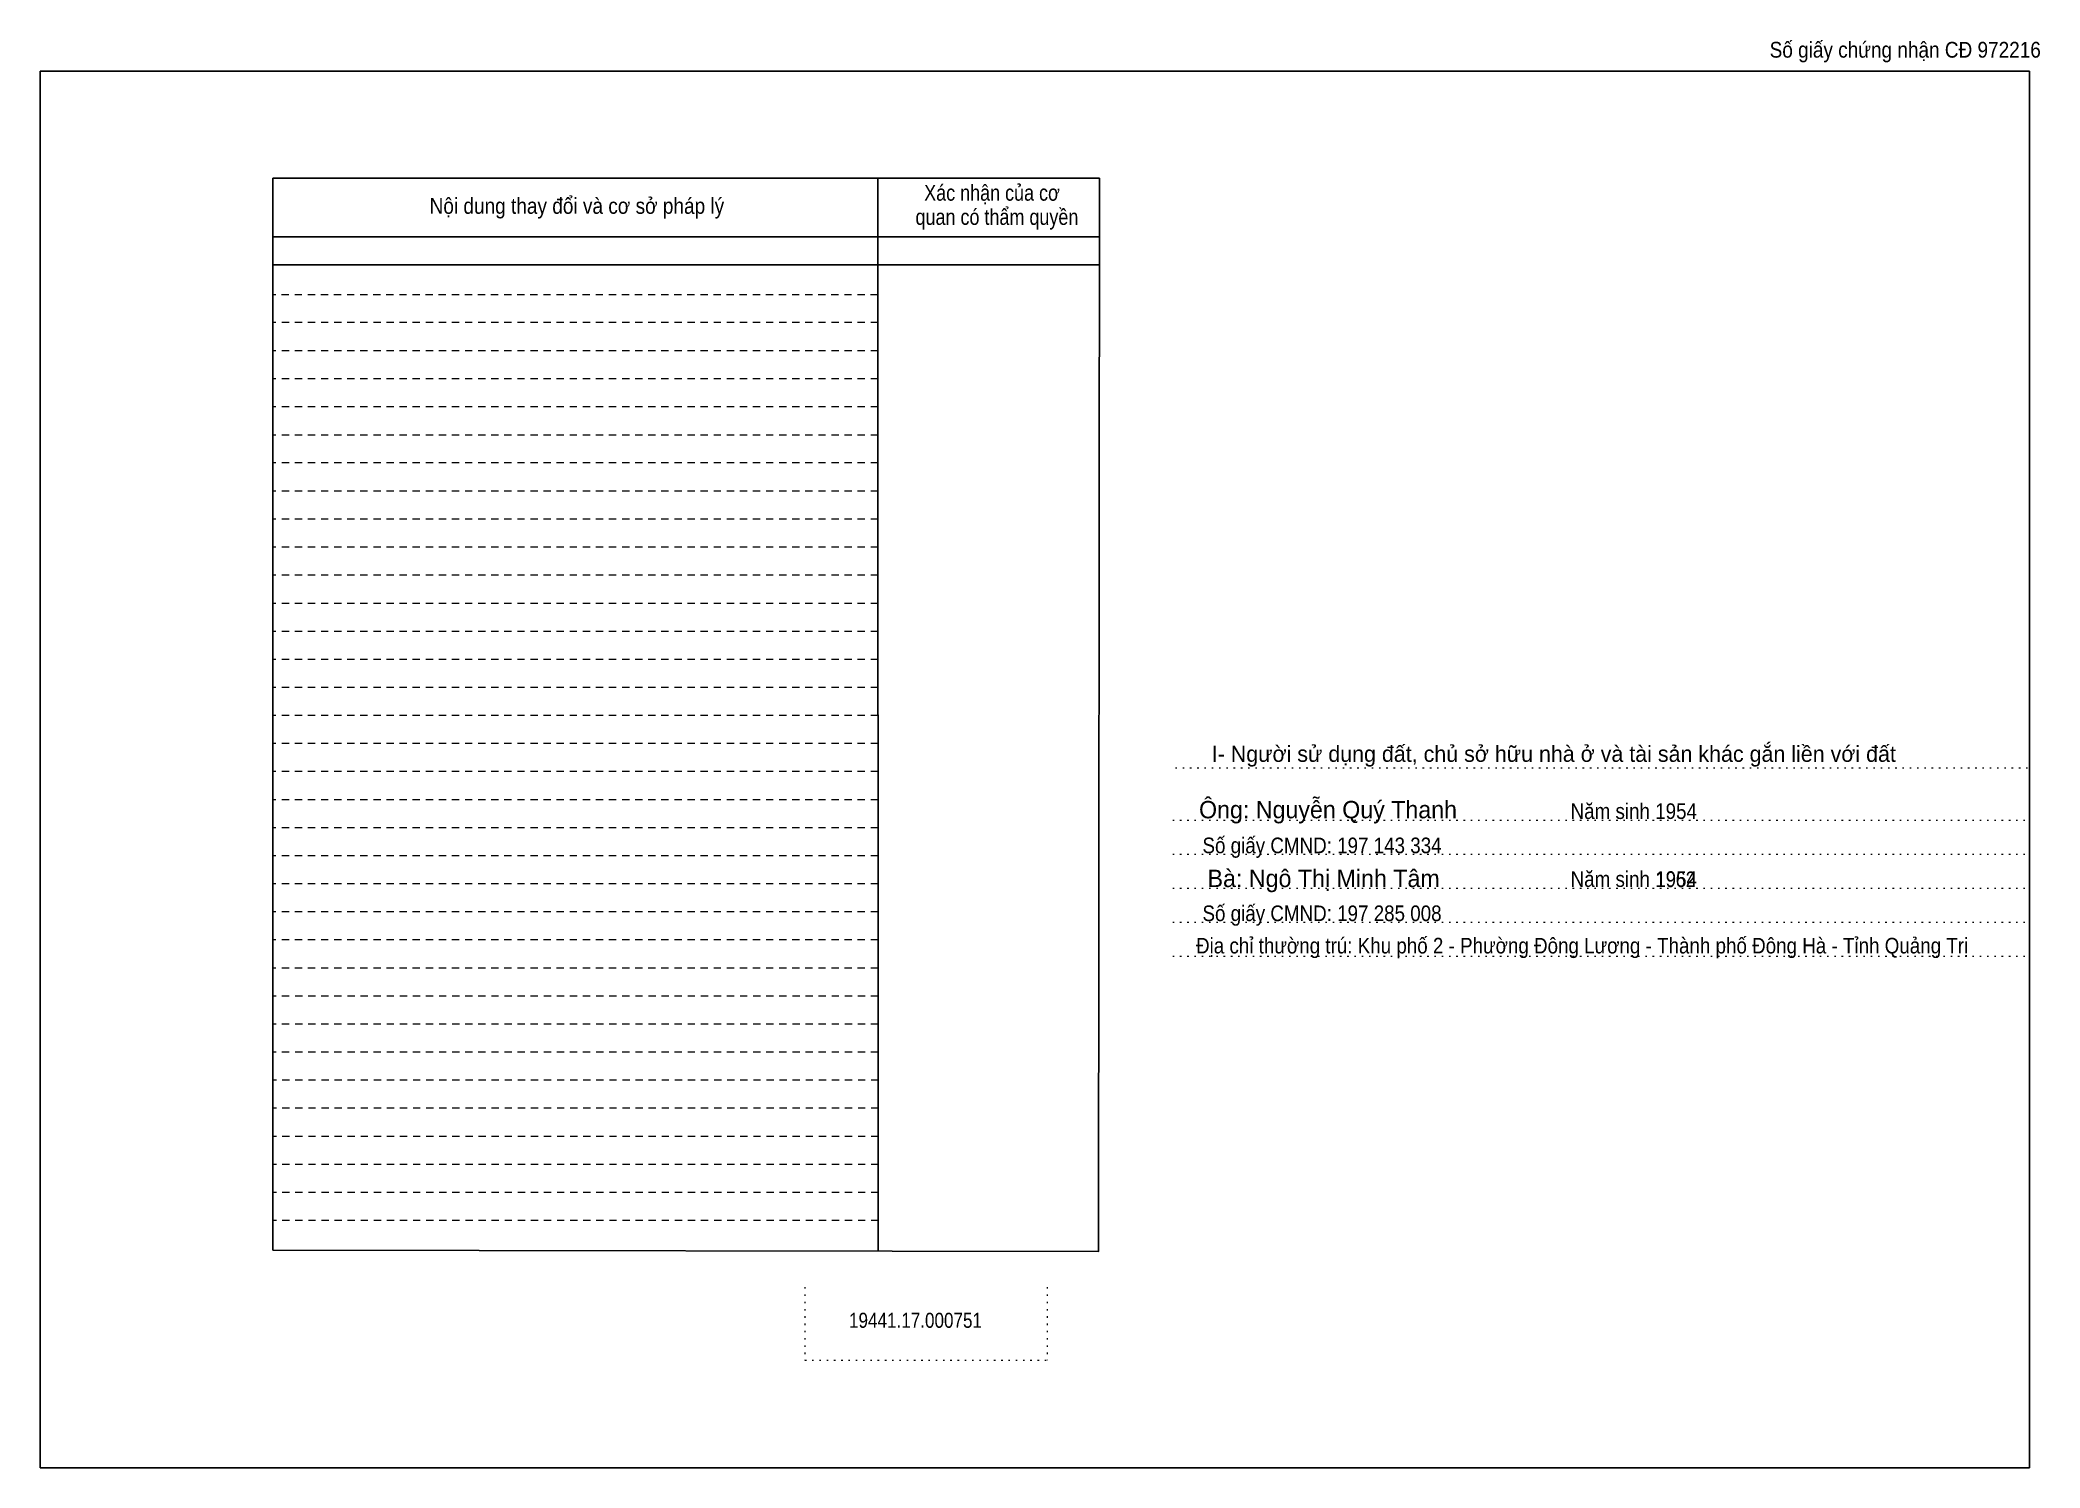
# Model space of a CAD drawing. Header units: metres. Extents: x 536029 to 537660, y 1852227 to 1852697.
# Drawn here: x 536028.6 to 536441.2, y 1852402.4 to 1852696.8 of the extents above; entities that cross this region are included whole.
import ezdxf
from ezdxf.enums import TextEntityAlignment as Align

# ---------------------------------------------------------------- set-up
doc = ezdxf.new("R2010")
doc.units = ezdxf.units.M
doc.linetypes.add('DOTTED', pattern=[1.5, 0.3, -1.2])
doc.linetypes.add('SHORT_DASHED', pattern=[2.7, 1.5, -1.2])
for name, color, linetype, lineweight in [('1', 7, 'DOTTED', 13), ('2', 7, 'SHORT_DASHED', 13), ('28', 7, 'Continuous', 25)]:
    doc.layers.add(name, color=color, linetype=linetype, lineweight=lineweight)
for name, color, linetype in [('18', 7, 'Continuous'), ('19', 7, 'Continuous'), ('27', 7, 'Continuous'), ('40', 7, 'Continuous'), ('9', 7, 'Continuous')]:
    doc.layers.add(name, color=color, linetype=linetype)

msp = doc.modelspace()

# ---------------------------------------------------------------- texts
at = {"layer": '18', "width": 0.85}
msp.add_text('19441.17.000751', height=3.1, dxfattribs=at).set_placement((536209.175, 1852431.31), align=Align.CENTER)
at = {"layer": '19'}
for s, p in [('Ông: Nguyễn Quý Thanh', (536294.28, 1852536.37)), ('Bà: Ngô Thị Minh Tâm', (536293.375, 1852522.19))]:
    msp.add_text(s, height=3.58, dxfattribs=at).set_placement(p, align=Align.CENTER)
at = {"layer": '2'}
for s, width, p in [('Xác nhận của cơ', 0.85, (536224.955, 1852663.71)), ('Xác nhận của cơ', 0.85, (536224.955, 1852663.71)), ('Nội dung thay đổi và cơ sở pháp lý', 0.9, (536139.32, 1852661.01)), ('Nội dung thay đổi và cơ sở pháp lý', 0.9, (536139.32, 1852661.01)), (' quan có thẩm quyền', 0.85, (536225.46, 1852658.73)), (' quan có thẩm quyền', 0.85, (536225.46, 1852658.73))]:
    msp.add_text(s, height=3.261, dxfattribs=dict(at, width=width)).set_placement(p, align=Align.CENTER)
at = {"layer": '27', "width": 0.85}
msp.add_text('1962', height=3.22, dxfattribs=at).set_placement((536366.015, 1852522.17), align=Align.CENTER)
at = {"layer": '28'}
msp.add_text('I- Người sử dụng đất, chủ sở hữu nhà ở và tài sản khác gắn liền với đất', height=3.306, dxfattribs=at).set_placement((536340.855, 1852548.01), align=Align.CENTER)
at = {"layer": '28', "width": 0.9}
for s, p in [('Năm sinh 1954', (536357.355, 1852536.23)), ('Năm sinh 1954', (536357.355, 1852522.23)), ('Địa chỉ thường trú: Khu phố 2 - Phường Đông Lương - Thành phố Đông Hà - Tỉnh Quảng Trị', (536346.7, 1852508.5))]:
    msp.add_text(s, height=3.22, dxfattribs=at).set_placement(p, align=Align.CENTER)
at = {"layer": '40', "width": 0.9}
msp.add_text('Số giấy chứng nhận CĐ 972216', height=3.253, dxfattribs=at).set_placement((536413.355, 1852693.21), align=Align.CENTER)
at = {"layer": '9', "width": 0.9}
for s, p in [('Số giấy CMND: 197 143 334', (536293.04, 1852529.17)), ('Số giấy CMND: 197 285 008', (536293.04, 1852515.17))]:
    msp.add_text(s, height=3.22, dxfattribs=at).set_placement(p, align=Align.CENTER)

# ---------------------------------------------------------------- linework, layer by layer
at = {"layer": '1'}
for p, q in [((536262.8, 1852546.75), (536438.92, 1852546.75)), ((536262.24, 1852535.95), (536438.32, 1852535.95)), ((536262.24, 1852528.97), (536438.32, 1852528.97)), ((536262.24, 1852521.95), (536438.32, 1852521.95)), ((536262.24, 1852514.97), (536438.32, 1852514.97)), ((536262.24, 1852507.95), (536438.32, 1852507.95)), ((536186.36, 1852439.69), (536186.36, 1852424.67)), ((536236.32, 1852439.69), (536236.32, 1852424.67)), ((536186.36, 1852424.67), (536236.32, 1852424.67))]:
    msp.add_line(p, q, dxfattribs=at)
at = {"layer": '1', "linetype": 'Continuous'}
for points in [[(536028.56, 1852402.41), (536438.96, 1852402.41), (536438.96, 1852690.41), (536028.56, 1852690.41)], [(536028.56, 1852690.41), (536438.96, 1852690.41), (536438.96, 1852402.41), (536028.56, 1852402.41)], [(536028.56, 1852402.41), (536438.96, 1852402.41), (536438.96, 1852690.41), (536028.56, 1852690.41)]]:
    msp.add_lwpolyline(points, close=True, dxfattribs=at)
at = {"layer": '2', "linetype": 'Continuous', "lineweight": 25}
for p, q in [((536247.12, 1852668.33), (536076.56, 1852668.33)), ((536076.56, 1852668.33), (536076.56, 1852447.29)), ((536201.4, 1852668.33), (536201.44, 1852447.13)), ((536247.12, 1852656.25), (536076.8, 1852656.25)), ((536247.12, 1852650.49), (536076.8, 1852650.49))]:
    msp.add_line(p, q, dxfattribs=at)
at = {"layer": '2'}
for p, q in [((536201.4, 1852644.33), (536076.56, 1852644.33)), ((536201.44, 1852638.57), (536076.56, 1852638.57)), ((536201.44, 1852638.57), (536076.56, 1852638.57)), ((536201.44, 1852632.75), (536076.56, 1852632.75)), ((536201.44, 1852626.97), (536076.56, 1852626.97)), ((536201.44, 1852621.21), (536076.56, 1852621.21)), ((536201.44, 1852615.39), (536076.56, 1852615.39)), ((536201.44, 1852609.63), (536076.56, 1852609.63)), ((536201.44, 1852603.85), (536076.56, 1852603.85)), ((536201.44, 1852598.05), (536076.56, 1852598.05)), ((536201.44, 1852592.27), (536076.56, 1852592.27)), ((536201.44, 1852586.49), (536076.56, 1852586.49)), ((536201.44, 1852580.69), (536076.56, 1852580.69)), ((536201.44, 1852574.91), (536076.56, 1852574.91)), ((536201.44, 1852569.13), (536076.56, 1852569.13)), ((536201.44, 1852563.37), (536076.56, 1852563.37)), ((536201.44, 1852557.55), (536076.56, 1852557.55)), ((536201.44, 1852551.77), (536076.56, 1852551.77)), ((536201.44, 1852546.01), (536076.56, 1852546.01)), ((536201.44, 1852540.19), (536076.56, 1852540.19)), ((536201.44, 1852534.41), (536076.56, 1852534.41)), ((536201.44, 1852528.65), (536076.56, 1852528.65)), ((536201.44, 1852522.83), (536076.56, 1852522.83)), ((536201.44, 1852517.05), (536076.56, 1852517.05)), ((536201.44, 1852511.29), (536076.56, 1852511.29)), ((536201.44, 1852505.47), (536076.56, 1852505.47)), ((536201.48, 1852499.71), (536076.56, 1852499.71)), ((536201.48, 1852493.93), (536076.56, 1852493.93)), ((536201.48, 1852488.13), (536076.56, 1852488.13)), ((536201.52, 1852482.35), (536076.56, 1852482.35)), ((536201.52, 1852476.57), (536076.56, 1852476.57)), ((536201.52, 1852470.77), (536076.56, 1852470.77)), ((536201.52, 1852464.99), (536076.56, 1852464.99)), ((536201.52, 1852459.21), (536076.56, 1852459.21)), ((536201.52, 1852453.45), (536076.56, 1852453.45))]:
    msp.add_line(p, q, dxfattribs=at)
at = {"layer": '2', "linetype": 'Continuous', "lineweight": 25}
msp.add_lwpolyline([(536247.12, 1852668.33), (536246.96, 1852447.05), (536076.56, 1852447.29)], dxfattribs=at)

msp.set_redraw_order([(e.dxf.handle, doc.entitydb.next_handle()) for e in msp.query("TEXT MTEXT ATTDEF DIMENSION ARC_DIMENSION")])  # texts and dimensions are drawn at this point

doc.saveas('drawing.dxf')
